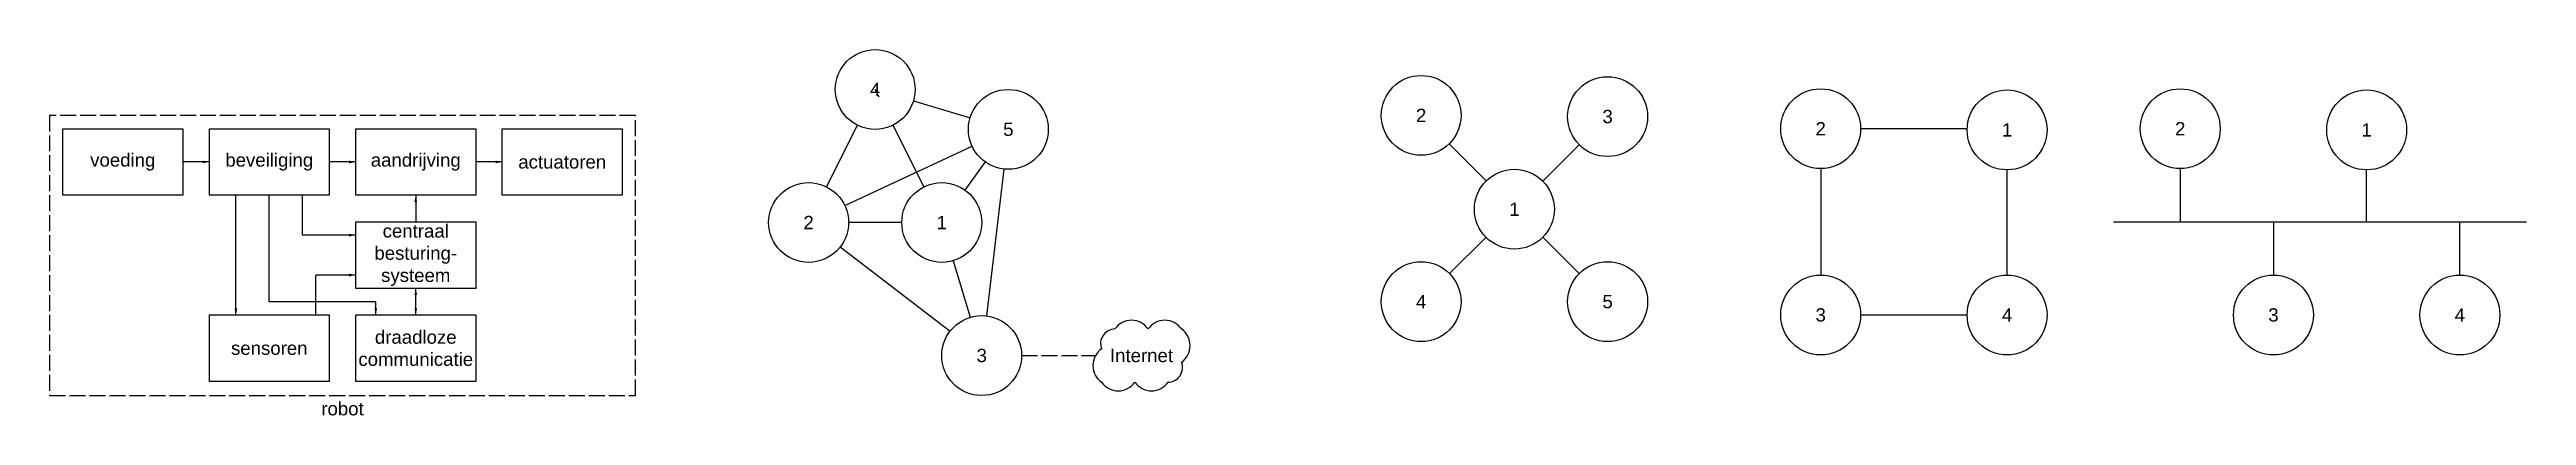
# Model space of a CAD drawing. Header units: millimetres. Extents: x 0 to 1860, y -6 to 270.
import ezdxf

# ---------------------------------------------------------------- set-up
doc = ezdxf.new("R2010")
doc.units = ezdxf.units.MM
doc.linetypes.add('ACAD_ISO02W100', pattern=[15, 12, -3])
doc.styles.get("Standard").update_dxf_attribs({"font": 'arial.ttf'})

msp = doc.modelspace()

# ---------------------------------------------------------------- linework, layer by layer
for p, q in [((622.9, 233.7), (620, 239.5)), ((648.7, 230.9), (691.3, 218.2)), ((583.4, 166.4), (606.6, 212.7)), ((656.6, 166.4), (633.4, 212.7)), ((1440, 210), (1360, 210)), ((597.2, 152.2), (692.8, 196.8)), ((1051.1, 198.7), (1078.9, 170.8)), ((1121.3, 170.7), (1148.7, 197.9)), ((120, 185), (100, 185)), ((230, 185), (210, 185)), ((340, 185), (320, 185)), ((702.6, 185.1), (687.4, 163.9)), ((716.5, 179.7), (703.5, 69.3)), ((1330, 180), (1330, 100)), ((1470, 100), (1470, 179.1)), ((1600, 180), (1600, 140)), ((1740, 140), (1740, 179.5)), ((140, 70), (140, 160)), ((165, 80), (165, 160)), ((190, 130), (190, 160)), ((275, 160), (275, 140)), ((640, 139.5), (600, 139.5)), ((1550, 140), (1860, 140)), ((1670, 140), (1670, 100)), ((1810, 100), (1810, 139.5)), ((230, 130), (190, 130)), ((593.8, 121.2), (676.2, 57.8)), ((1051.3, 101.1), (1078.7, 128.4)), ((1121.3, 128.4), (1148.7, 101.1)), ((230, 100), (200, 100)), ((200, 70), (200, 100)), ((678.6, 110.8), (691.4, 68.3)), ((245, 80), (165, 80)), ((245, 70), (245, 80)), ((275, 70), (275, 90)), ((1360, 70), (1440, 70))]:
    msp.add_line(p, q)
at = {"linetype": 'ACAD_ISO02W100'}
msp.add_line((730, 39.5), (785.5, 39.5), dxfattribs=at)
msp.add_lwpolyline([(0, 9.5), (440, 9.5), (440, 220), (0, 220)], close=True, dxfattribs=at)
for points in [[(10, 210), (100, 210), (100, 160), (10, 160)], [(120, 210), (210, 210), (210, 160), (120, 160)], [(230, 210), (320, 210), (320, 160), (230, 160)], [(340, 210), (430, 210), (430, 160), (340, 160)], [(230, 140), (320, 140), (320, 90), (230, 90)], [(120, 70), (210, 70), (210, 20), (120, 20)], [(230, 70), (320, 70), (320, 20), (230, 20)]]:
    msp.add_lwpolyline(points, close=True)
for points in [[(120, 185, 0, 2, 0), (115, 185, 2, 2, 0)], [(230, 185, 0, 2, 0), (225, 185, 2, 2, 0)], [(340, 185, 0, 2, 0), (335, 185, 2, 2, 0)], [(275, 160, 0, 2, 0), (275, 155, 2, 2, 0)], [(230, 130, 0, 2, 0), (225, 130, 2, 2, 0)], [(230, 100, 0, 2, 0), (225, 100, 2, 2, 0)], [(140, 70, 0, 2, 0), (140, 75, 2, 2, 0)], [(245, 70, 0, 2, 0), (245, 75, 2, 2, 0)], [(275, 90, 0, 2, 0), (275, 85, 2, 2, 0)], [(275, 70, 0, 2, 0), (275, 75, 2, 2, 0)]]:
    msp.add_lwpolyline(points, format="xyseb")
msp.add_lwpolyline([(790, 19.5, 0.520567), (815, 19.5, 0.520567), (840, 19.5, 0.520567), (850, 34.5, 0.520567), (850, 59.5, 0.520567), (825, 59.5, 0.520567), (800, 59.5, 0.520567), (790, 44.5, 0.520567)], format="xyb", close=True)
for centre in [(620, 239.5), (1030, 220), (1170, 219.1), (720, 209.5), (1330, 210), (1470, 209.1), (1600, 210), (1740, 209.1), (570, 139.5), (670, 139.5), (1100, 149.5), (1030, 80), (1170, 80), (1330, 70), (1470, 70), (1670, 70), (1810, 70), (700, 39.5)]:
    msp.add_circle(centre, 30)

# ---------------------------------------------------------------- texts
at = {"attachment_point": 5}
for s, width, insert, char_height in [('{\\H4x;4}', 30, (620, 239.5), 2.5), ('{\\H4x;2}', 30, (1030, 220), 2.5), ('{\\H4x;3}', 30, (1170, 219.1), 2.5), ('{\\H4x;5}', 30, (720, 209.5), 2.5), ('{\\H4x;2}', 30, (1330, 210), 2.5), ('{\\H4x;1}', 30, (1470, 209.1), 2.5), ('{\\H4x;2}', 30, (1600, 210), 2.5), ('{\\H4x;1}', 30, (1740, 209.1), 2.5), ('voeding', 100, (55, 185), 10), ('\\pt90;beveiliging', 100, (165, 185), 10), ('aandrijving ', 100, (275, 185), 10), ('actuatoren', 100, (385, 185), 10), ('{\\H4x;1}', 30, (1100, 149.5), 2.5), ('centraal\\Pbesturing-\\Psysteem', 100, (275, 115), 10), ('{\\H4x;2}', 30, (570, 139.5), 2.5), ('{\\H4x;1}', 30, (670, 139.5), 2.5), ('{\\H4x;4}', 30, (1030, 80), 2.5), ('{\\H4x;5}', 30, (1170, 80), 2.5), ('{\\H4x;3}', 30, (1330, 70), 2.5), ('{\\H4x;4}', 30, (1470, 70), 2.5), ('{\\H4x;3}', 30, (1670, 70), 2.5), ('{\\H4x;4}', 30, (1810, 70), 2.5), ('\\pt90;draadloze\\Pcommunicatie', 100, (275, 45), 10), ('\\pt90;sensoren', 100, (165, 45), 10), ('{\\H4x;3}', 30, (700, 39.5), 2.5), ('{\\H4x;Internet}', 30, (820, 39.5), 2.5), ('robot', 176.428, (220, -0.5), 10)]:
    msp.add_mtext_dynamic_manual_height_columns(s, width=width, gutter_width=12.5, heights=[0], dxfattribs=dict(at, insert=insert, char_height=char_height))

doc.saveas('drawing.dxf')
